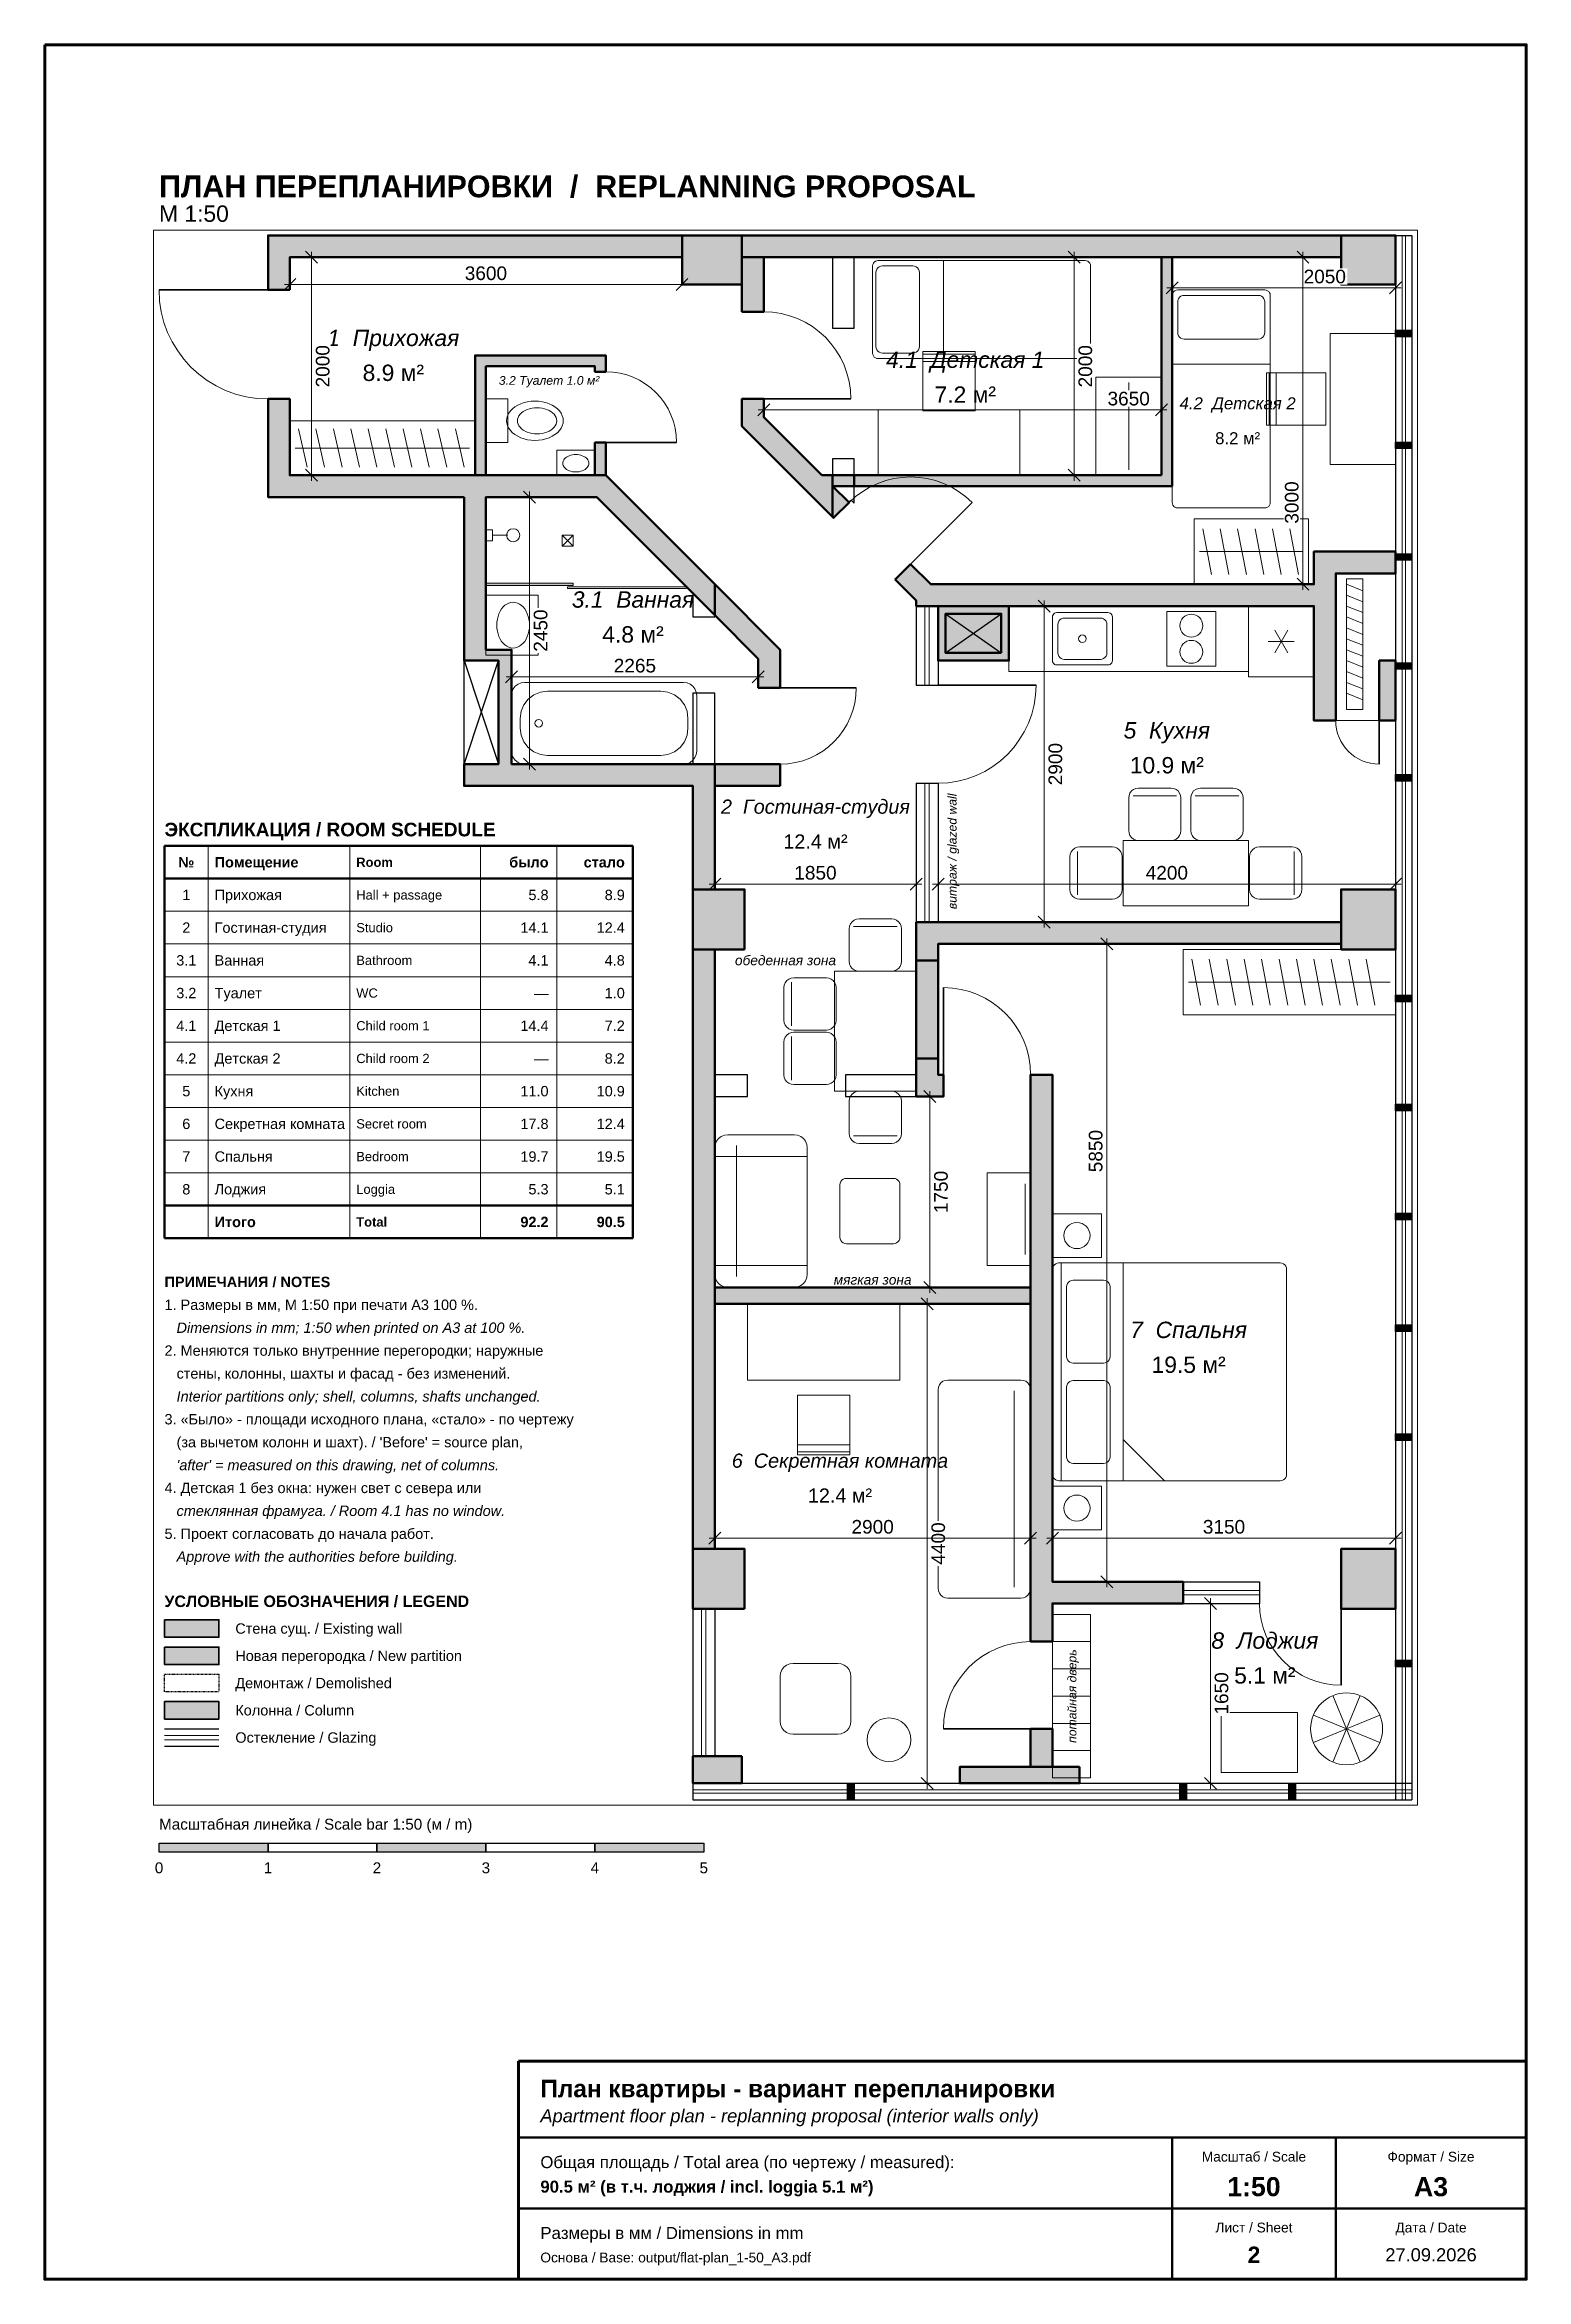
# Paper-space layout 'A3 1-50' of a CAD drawing. Header units: millimetres. Extents: x 20 to 292, y 5 to 415.
# The model-space entities are those that its viewports show. They can reach past a viewport. Long polylines and large blocks are cut down to what shows.
import ezdxf
from ezdxf.enums import TextEntityAlignment as Align

# ---------------------------------------------------------------- set-up
doc = ezdxf.new("R2010")
doc.units = ezdxf.units.MM
doc.linetypes.add('DASHED', pattern=[1.524, 1.27, -0.254])
for name, color, linetype, lineweight, true_color in [('A-COLS', 7, 'Continuous', 50, 0x000000), ('A-DIMS', 7, 'Continuous', 13, 0x000000), ('A-DOOR', 7, 'Continuous', 35, 0x000000), ('A-DOOR-SWING', 7, 'Continuous', 13, 0x404040), ('A-FIXT', 7, 'Continuous', 18, 0x262626), ('A-FURN', 7, 'Continuous', 13, 0x6b6b6b), ('A-GLAZ', 7, 'Continuous', 18, 0x1a6bc7), ('A-GLAZ-FRAME', 7, 'Continuous', 25, 0x000000), ('A-SHAFT', 7, 'Continuous', 25, 0x000000), ('A-SHEET', 7, 'Continuous', 25, 0x000000), ('A-TEXT', 7, 'Continuous', 18, 0x000000), ('A-WALL', 7, 'Continuous', 50, 0x000000), ('A-WALL-DEMO', 7, 'Continuous', 25, 0x595959), ('A-WALL-FILL', 7, 'Continuous', 13, 0x999999), ('A-WALL-NEW', 7, 'Continuous', 50, 0x000000), ('A-WALL-NEW-FILL', 7, 'Continuous', 13, 0xed8c40)]:
    doc.layers.add(name, color=color, linetype=linetype, lineweight=lineweight, true_color=true_color)
doc.layers.add('A-VPORT', color=7, linetype='Continuous', plot=False)
doc.styles.add('PLAN-BOLD', font='arialbd.ttf')
doc.styles.add('PLAN-ITALIC', font='ariali.ttf')
doc.styles.add('PLAN-REGULAR', font='arial.ttf')
doc.dimstyles.new('PLAN-1-50', dxfattribs={"dimscale": 50, "dimtxt": 2.5, "dimasz": 2.5, "dimexe": 1, "dimexo": 0, "dimgap": 0.8, "dimtad": 1, "dimdec": 0, "dimtxsty": 'PLAN-REGULAR', "dimtsz": 1.1, "dimcen": 2.5, "dimdle": 1, "dimazin": 3, "dimtfac": 1, "dimtmove": 0, "dimatfit": 3, "dimtfill": 1, "dimlwd": 13, "dimlwe": 13})

psp = doc.layouts.new('A3 1-50')

# ---------------------------------------------------------------- texts
at = {"layer": 'A-TEXT'}
for s, height, style, p in [('ПЛАН ПЕРЕПЛАНИРОВКИ  /  REPLANNING PROPOSAL', 4, 'PLAN-BOLD', (41, 389)), ('М 1:50', 3, 'PLAN-REGULAR', (41, 384)), ('ЭКСПЛИКАЦИЯ / ROOM SCHEDULE', 2.5, 'PLAN-BOLD', (42, 271)), ('Помещение', 1.9, 'PLAN-BOLD', (51.2, 265)), ('Room', 1.7, 'PLAN-BOLD', (77.2, 265)), ('Прихожая', 1.9, 'PLAN-REGULAR', (51.2, 259)), ('Hall + passage', 1.7, 'PLAN-REGULAR', (77.2, 259)), ('Гостиная-студия', 1.9, 'PLAN-REGULAR', (51.2, 253)), ('Studio', 1.7, 'PLAN-REGULAR', (77.2, 253)), ('Ванная', 1.9, 'PLAN-REGULAR', (51.2, 247)), ('Bathroom', 1.7, 'PLAN-REGULAR', (77.2, 247)), ('Туалет', 1.9, 'PLAN-REGULAR', (51.2, 241)), ('WC', 1.7, 'PLAN-REGULAR', (77.2, 241)), ('Детская 1', 1.9, 'PLAN-REGULAR', (51.2, 235)), ('Child room 1', 1.7, 'PLAN-REGULAR', (77.2, 235)), ('Детская 2', 1.9, 'PLAN-REGULAR', (51.2, 229)), ('Child room 2', 1.7, 'PLAN-REGULAR', (77.2, 229)), ('Кухня', 1.9, 'PLAN-REGULAR', (51.2, 223)), ('Kitchen', 1.7, 'PLAN-REGULAR', (77.2, 223)), ('Секретная комната', 1.9, 'PLAN-REGULAR', (51.2, 217)), ('Secret room', 1.7, 'PLAN-REGULAR', (77.2, 217)), ('Спальня', 1.9, 'PLAN-REGULAR', (51.2, 211)), ('Bedroom', 1.7, 'PLAN-REGULAR', (77.2, 211)), ('Лоджия', 1.9, 'PLAN-REGULAR', (51.2, 205)), ('Loggia', 1.7, 'PLAN-REGULAR', (77.2, 205)), ('Итого', 1.9, 'PLAN-BOLD', (51.2, 199)), ('Total', 1.7, 'PLAN-BOLD', (77.2, 199)), ('ПРИМЕЧАНИЯ / NOTES', 1.9, 'PLAN-BOLD', (42, 188)), ('1. Размеры в мм, М 1:50 при печати A3 100 %.', 1.9, 'PLAN-REGULAR', (42, 183.8)), ('   Dimensions in mm; 1:50 when printed on A3 at 100 %.', 1.9, 'PLAN-ITALIC', (42, 179.6)), ('2. Меняются только внутренние перегородки; наружные', 1.9, 'PLAN-REGULAR', (42, 175.4)), ('   стены, колонны, шахты и фасад - без изменений.', 1.9, 'PLAN-REGULAR', (42, 171.2)), ('   Interior partitions only; shell, columns, shafts unchanged.', 1.9, 'PLAN-ITALIC', (42, 167)), ('3. «Было» - площади исходного плана, «стало» - по чертежу', 1.9, 'PLAN-REGULAR', (42, 162.8)), ("   (за вычетом колонн и шахт). / 'Before' = source plan,", 1.9, 'PLAN-REGULAR', (42, 158.6)), ("   'after' = measured on this drawing, net of columns.", 1.9, 'PLAN-ITALIC', (42, 154.4)), ('4. Детская 1 без окна: нужен свет с севера или', 1.9, 'PLAN-REGULAR', (42, 150.2)), ('   стеклянная фрамуга. / Room 4.1 has no window.', 1.9, 'PLAN-ITALIC', (42, 146)), ('5. Проект согласовать до начала работ.', 1.9, 'PLAN-REGULAR', (42, 141.8)), ('   Approve with the authorities before building.', 1.9, 'PLAN-ITALIC', (42, 137.6)), ('УСЛОВНЫЕ ОБОЗНАЧЕНИЯ / LEGEND', 2.1, 'PLAN-BOLD', (42, 129.4)), ('Стена сущ. / Existing wall', 1.9, 'PLAN-REGULAR', (55, 124.4)), ('Новая перегородка / New partition', 1.9, 'PLAN-REGULAR', (55, 119.4)), ('Демонтаж / Demolished', 1.9, 'PLAN-REGULAR', (55, 114.4)), ('Колонна / Column', 1.9, 'PLAN-REGULAR', (55, 109.4)), ('Остекление / Glazing', 1.9, 'PLAN-REGULAR', (55, 104.4)), ('Масштабная линейка / Scale bar 1:50 (м / m)', 2, 'PLAN-REGULAR', (41, 88.5)), ('План квартиры - вариант перепланировки', 3.2, 'PLAN-BOLD', (111, 40)), ('Apartment floor plan - replanning proposal (interior walls only)', 2.4, 'PLAN-ITALIC', (111, 35)), ('Общая площадь / Total area (по чертежу / measured):', 2.2, 'PLAN-REGULAR', (111, 26.5)), ('90.5 м² (в т.ч. лоджия / incl. loggia 5.1 м²)', 2.2, 'PLAN-BOLD', (111, 22)), ('Размеры в мм / Dimensions in mm', 2.2, 'PLAN-REGULAR', (111, 13.5)), ('Основа / Base: output/flat-plan_1-50_A3.pdf', 1.8, 'PLAN-REGULAR', (111, 9))]:
    psp.add_text(s, height=height, dxfattribs=dict(at, style=style)).set_placement(p, align=Align.MIDDLE_LEFT)
for s, height, style, p in [('№', 1.9, 'PLAN-BOLD', (46, 265)), ('1', 1.9, 'PLAN-REGULAR', (46, 259)), ('2', 1.9, 'PLAN-REGULAR', (46, 253)), ('3.1', 1.9, 'PLAN-REGULAR', (46, 247)), ('3.2', 1.9, 'PLAN-REGULAR', (46, 241)), ('4.1', 1.9, 'PLAN-REGULAR', (46, 235)), ('4.2', 1.9, 'PLAN-REGULAR', (46, 229)), ('5', 1.9, 'PLAN-REGULAR', (46, 223)), ('6', 1.9, 'PLAN-REGULAR', (46, 217)), ('7', 1.9, 'PLAN-REGULAR', (46, 211)), ('8', 1.9, 'PLAN-REGULAR', (46, 205)), ('0', 2, 'PLAN-REGULAR', (41, 80.5)), ('1', 2, 'PLAN-REGULAR', (61, 80.5)), ('2', 2, 'PLAN-REGULAR', (81, 80.5)), ('3', 2, 'PLAN-REGULAR', (101, 80.5)), ('4', 2, 'PLAN-REGULAR', (121, 80.5)), ('5', 2, 'PLAN-REGULAR', (141, 80.5)), ('Масштаб / Scale', 1.8, 'PLAN-REGULAR', (242, 27.5)), ('Формат / Size', 1.8, 'PLAN-REGULAR', (274.5, 27.5)), ('1:50', 3.5, 'PLAN-BOLD', (242, 22)), ('A3', 3.5, 'PLAN-BOLD', (274.5, 22)), ('Лист / Sheet', 1.8, 'PLAN-REGULAR', (242, 14.5)), ('Дата / Date', 1.8, 'PLAN-REGULAR', (274.5, 14.5)), ('2', 3, 'PLAN-BOLD', (242, 9.5)), ('27.09.2026', 2.4, 'PLAN-REGULAR', (274.5, 9.5))]:
    psp.add_text(s, height=height, dxfattribs=dict(at, style=style)).set_placement(p, align=Align.MIDDLE_CENTER)
for s, style, p in [('было', 'PLAN-BOLD', (112.5, 265)), ('стало', 'PLAN-BOLD', (126.5, 265)), ('5.8', 'PLAN-REGULAR', (112.5, 259)), ('8.9', 'PLAN-REGULAR', (126.5, 259)), ('14.1', 'PLAN-REGULAR', (112.5, 253)), ('12.4', 'PLAN-REGULAR', (126.5, 253)), ('4.1', 'PLAN-REGULAR', (112.5, 247)), ('4.8', 'PLAN-REGULAR', (126.5, 247)), ('1.0', 'PLAN-REGULAR', (126.5, 241)), ('—', 'PLAN-REGULAR', (112.5, 241)), ('14.4', 'PLAN-REGULAR', (112.5, 235)), ('7.2', 'PLAN-REGULAR', (126.5, 235)), ('8.2', 'PLAN-REGULAR', (126.5, 229)), ('—', 'PLAN-REGULAR', (112.5, 229)), ('11.0', 'PLAN-REGULAR', (112.5, 223)), ('10.9', 'PLAN-REGULAR', (126.5, 223)), ('17.8', 'PLAN-REGULAR', (112.5, 217)), ('12.4', 'PLAN-REGULAR', (126.5, 217)), ('19.7', 'PLAN-REGULAR', (112.5, 211)), ('19.5', 'PLAN-REGULAR', (126.5, 211)), ('5.3', 'PLAN-REGULAR', (112.5, 205)), ('5.1', 'PLAN-REGULAR', (126.5, 205)), ('92.2', 'PLAN-BOLD', (112.5, 199)), ('90.5', 'PLAN-BOLD', (126.5, 199))]:
    psp.add_text(s, height=1.9, dxfattribs=dict(at, style=style)).set_placement(p, align=Align.MIDDLE_RIGHT)

msp = doc.modelspace()

# ---------------------------------------------------------------- texts
at = {"layer": 'A-TEXT'}
for s, height, style, p in [('1  Прихожая', 150, 'PLAN-ITALIC', (2150, 13410)), ('8.9 м²', 150, 'PLAN-REGULAR', (2150, 13090)), ('4.1  Детская 1', 150, 'PLAN-ITALIC', (7400, 13210)), ('3.2 Туалет 1.0 м²', 80, 'PLAN-ITALIC', (3580, 13020)), ('7.2 м²', 150, 'PLAN-REGULAR', (7400, 12890)), ('4.2  Детская 2', 110, 'PLAN-ITALIC', (9900, 12810)), ('8.2 м²', 110, 'PLAN-REGULAR', (9900, 12490)), ('3.1  Ванная', 150, 'PLAN-ITALIC', (4350, 11010)), ('4.8 м²', 150, 'PLAN-REGULAR', (4350, 10690)), ('5  Кухня', 150, 'PLAN-ITALIC', (9250, 9810)), ('10.9 м²', 150, 'PLAN-REGULAR', (9250, 9490)), ('2  Гостиная-студия', 130, 'PLAN-ITALIC', (6025, 9110)), ('12.4 м²', 130, 'PLAN-REGULAR', (6025, 8790)), ('обеденная зона', 90, 'PLAN-ITALIC', (5750, 7700)), ('мягкая зона', 90, 'PLAN-ITALIC', (6550, 4770)), ('7  Спальня', 150, 'PLAN-ITALIC', (9450, 4310)), ('19.5 м²', 150, 'PLAN-REGULAR', (9450, 3990)), ('6  Секретная комната', 130, 'PLAN-ITALIC', (6250, 3110)), ('12.4 м²', 130, 'PLAN-REGULAR', (6250, 2790)), ('8  Лоджия', 150, 'PLAN-ITALIC', (10150, 1460)), ('5.1 м²', 150, 'PLAN-REGULAR', (10150, 1140))]:
    msp.add_text(s, height=height, dxfattribs=dict(at, style=style)).set_placement(p, align=Align.MIDDLE_CENTER)
at = {"layer": 'A-TEXT', "style": 'PLAN-ITALIC'}
for s, p in [('витраж / glazed wall', (7280, 8700)), ('потайная дверь', (8380, 950))]:
    msp.add_text(s, height=80, rotation=90, dxfattribs=at).set_placement(p, align=Align.MIDDLE_CENTER)

# ---------------------------------------------------------------- hatches: boundary and pattern name
at = {"layer": 'A-COLS', "true_color": 0x000000}
h = msp.add_hatch(color=7, dxfattribs=at)
h.dxf.hatch_style = 1
h.paths.add_polyline_path([(5350, 13900), (5350, 14350), (4800, 14350), (4800, 13900)])
h = msp.add_hatch(color=7, dxfattribs=at)
h.dxf.hatch_style = 1
h.paths.add_polyline_path([(11350, 13900), (11350, 14350), (10850, 14350), (10850, 13900)])
h = msp.add_hatch(color=7, dxfattribs=at)
h.dxf.hatch_style = 1
h.paths.add_polyline_path([(11350, 9900), (11350, 10450), (11200, 10450), (11200, 9900)])
h = msp.add_hatch(color=7, dxfattribs=at)
h.dxf.hatch_style = 1
h.paths.add_polyline_path([(5375, 7800), (5375, 8350), (4900, 8350), (4900, 7800)])
h = msp.add_hatch(color=7, dxfattribs=at)
h.dxf.hatch_style = 1
h.paths.add_polyline_path([(11350, 7800), (11350, 8350), (10850, 8350), (10850, 7800)])
h = msp.add_hatch(color=7, dxfattribs=at)
h.dxf.hatch_style = 1
h.paths.add_polyline_path([(5375, 1750), (5375, 2300), (4900, 2300), (4900, 1750)])
h = msp.add_hatch(color=7, dxfattribs=at)
h.dxf.hatch_style = 1
h.paths.add_polyline_path([(11350, 1750), (11350, 2300), (10850, 2300), (10850, 1750)])
h = msp.add_hatch(color=7, dxfattribs=at)
h.dxf.hatch_style = 1
h.paths.add_polyline_path([(5350, 400), (4900, 400), (4900, 150), (5350, 150)])
h = msp.add_hatch(color=7, dxfattribs=at)
h.dxf.hatch_style = 1
h.paths.add_polyline_path([(8450, 300), (7350, 300), (7350, 150), (8450, 150)])
at = {"layer": 'A-GLAZ', "true_color": 0xbfdef7}
h = msp.add_hatch(color=7, dxfattribs=at)
h.dxf.hatch_style = 1
h.paths.add_polyline_path([(3000, 11160), (3800, 11160), (3800, 11140), (3000, 11140)])
at = {"layer": 'A-GLAZ-FRAME', "true_color": 0x000000}
h = msp.add_hatch(color=7, dxfattribs=at)
h.dxf.hatch_style = 1
h.paths.add_polyline_path([(11350, 13480), (11500, 13480), (11500, 13420), (11350, 13420)])
h = msp.add_hatch(color=7, dxfattribs=at)
h.dxf.hatch_style = 1
h.paths.add_polyline_path([(11350, 12455), (11500, 12455), (11500, 12395), (11350, 12395)])
h = msp.add_hatch(color=7, dxfattribs=at)
h.dxf.hatch_style = 1
h.paths.add_polyline_path([(11350, 11430), (11500, 11430), (11500, 11370), (11350, 11370)])
h = msp.add_hatch(color=7, dxfattribs=at)
h.dxf.hatch_style = 1
h.paths.add_polyline_path([(11350, 10430), (11500, 10430), (11500, 10370), (11350, 10370)])
h = msp.add_hatch(color=7, dxfattribs=at)
h.dxf.hatch_style = 1
h.paths.add_polyline_path([(11350, 9405), (11500, 9405), (11500, 9345), (11350, 9345)])
h = msp.add_hatch(color=7, dxfattribs=at)
h.dxf.hatch_style = 1
h.paths.add_polyline_path([(11350, 7380), (11500, 7380), (11500, 7320), (11350, 7320)])
h = msp.add_hatch(color=7, dxfattribs=at)
h.dxf.hatch_style = 1
h.paths.add_polyline_path([(11350, 6380), (11500, 6380), (11500, 6320), (11350, 6320)])
h = msp.add_hatch(color=7, dxfattribs=at)
h.dxf.hatch_style = 1
h.paths.add_polyline_path([(11350, 5380), (11500, 5380), (11500, 5320), (11350, 5320)])
h = msp.add_hatch(color=7, dxfattribs=at)
h.dxf.hatch_style = 1
h.paths.add_polyline_path([(11350, 4355), (11500, 4355), (11500, 4295), (11350, 4295)])
h = msp.add_hatch(color=7, dxfattribs=at)
h.dxf.hatch_style = 1
h.paths.add_polyline_path([(11350, 3355), (11500, 3355), (11500, 3295), (11350, 3295)])
h = msp.add_hatch(color=7, dxfattribs=at)
h.dxf.hatch_style = 1
h.paths.add_polyline_path([(11350, 1280), (11500, 1280), (11500, 1220), (11350, 1220)])
h = msp.add_hatch(color=7, dxfattribs=at)
h.dxf.hatch_style = 1
h.paths.add_polyline_path([(6320, 150), (6380, 150), (6380, 0), (6320, 0)])
h = msp.add_hatch(color=7, dxfattribs=at)
h.dxf.hatch_style = 1
h.paths.add_polyline_path([(9370, 150), (9430, 150), (9430, 0), (9370, 0)])
h = msp.add_hatch(color=7, dxfattribs=at)
h.dxf.hatch_style = 1
h.paths.add_polyline_path([(10370, 150), (10430, 150), (10430, 0), (10370, 0)])
at = {"layer": 'A-WALL-FILL', "true_color": 0x999999}
h = msp.add_hatch(color=7, dxfattribs=at)
h.dxf.hatch_style = 1
h.paths.add_polyline_path([(1200, 13850), (1200, 14150), (4800, 14150), (4800, 14350), (1000, 14350), (1000, 13850)])
h = msp.add_hatch(color=7, dxfattribs=at)
h.dxf.hatch_style = 1
h.paths.add_polyline_path([(10850, 14150), (10850, 14350), (5350, 14350), (5350, 14150)])
h = msp.add_hatch(color=7, dxfattribs=at)
h.dxf.hatch_style = 1
h.paths.add_polyline_path([(2800, 11950), (2800, 10450), (3115, 10450), (3115, 9500), (2800, 9500), (2800, 9300), (4900, 9300), (4900, 8350), (5100, 8350), (5100, 9500), (3235, 9500), (3235, 10550), (3000, 10550), (3000, 11950), (4017.2, 11950), (5100, 10867.2), (5100, 11150), (4100, 12150), (1200, 12150), (1200, 12850), (1000, 12850), (1000, 11950)])
h = msp.add_hatch(color=7, dxfattribs=at)
h.dxf.hatch_style = 1
h.paths.add_polyline_path([(6180, 12150), (6180, 12052.8), (6180, 12050), (6180, 11770), (6191.6, 11758.4), (6333, 11899.8), (6182.8, 12050), (6380, 12050), (6380, 12150)])
h = msp.add_hatch(color=7, dxfattribs=at)
h.dxf.hatch_style = 1
h.paths.add_polyline_path([(10800, 9900), (10800, 11250), (11350, 11250), (11350, 11450), (10600, 11450), (10600, 11150), (7082.8, 11150), (6898.7, 11334.2), (6757.3, 11192.7), (6950, 11000), (6950, 10950), (10600, 10950), (10600, 9900)])
h = msp.add_hatch(color=7, dxfattribs=at)
h.dxf.hatch_style = 1
h.paths.add_polyline_path([(7150, 10950), (7150, 10450), (7800, 10450), (7800, 10950)])
h.paths.add_polyline_path([(7730, 10520), (7220, 10520), (7220, 10880), (7730, 10880)], flags=0)
h = msp.add_hatch(color=7, dxfattribs=at)
h.dxf.hatch_style = 1
h.paths.add_polyline_path([(10850, 7850), (10850, 8050), (6950, 8050), (6950, 7700), (7150, 7700), (7150, 7850)])
h = msp.add_hatch(color=7, dxfattribs=at)
h.dxf.hatch_style = 1
h.paths.add_polyline_path([(5100, 2300), (5100, 7800), (4900, 7800), (4900, 2300)])
h = msp.add_hatch(color=7, dxfattribs=at)
h.dxf.hatch_style = 1
h.paths.add_polyline_path([(6950, 6450), (7200, 6450), (7200, 6650), (7150, 6650), (7150, 6800), (6950, 6800)])
h = msp.add_hatch(color=7, dxfattribs=at)
h.dxf.hatch_style = 1
h.paths.add_polyline_path([(8000, 1450), (8200, 1450), (8200, 1800), (9400, 1800), (9400, 2000), (8200, 2000), (8200, 6650), (8000, 6650)])
h = msp.add_hatch(color=7, dxfattribs=at)
h.dxf.hatch_style = 1
h.paths.add_polyline_path([(8000, 650), (8000, 300), (8200, 300), (8200, 650)])
at = {"layer": 'A-WALL-NEW-FILL', "true_color": 0xed8c40}
h = msp.add_hatch(color=7, dxfattribs=at)
h.dxf.hatch_style = 1
h.paths.add_polyline_path([(5350, 13650), (5550, 13650), (5550, 14150), (5350, 14150)])
h = msp.add_hatch(color=7, dxfattribs=at)
h.dxf.hatch_style = 1
h.paths.add_polyline_path([(9200, 12150), (6380, 12150), (6380, 12050), (9300, 12050), (9300, 14150), (9200, 14150)])
h = msp.add_hatch(color=7, dxfattribs=at)
h.dxf.hatch_style = 1
h.paths.add_polyline_path([(3000, 13150), (4000, 13150), (4000, 13100), (4100, 13100), (4100, 13250), (2900, 13250), (2900, 12150), (3000, 12150)])
h = msp.add_hatch(color=7, dxfattribs=at)
h.dxf.hatch_style = 1
h.paths.add_polyline_path([(6082.8, 12150), (5550, 12682.8), (5550, 12850), (5350, 12850), (5350, 12600), (6180, 11770), (6180, 12150)])
h = msp.add_hatch(color=7, dxfattribs=at)
h.dxf.hatch_style = 1
h.paths.add_polyline_path([(4100, 12450), (4000, 12450), (4000, 12150), (4100, 12150)])
h = msp.add_hatch(color=7, dxfattribs=at)
h.dxf.hatch_style = 1
h.paths.add_polyline_path([(5500, 10467.2), (5500, 10200), (5700, 10200), (5700, 10550), (5100, 11150), (5100, 10867.2)])
h = msp.add_hatch(color=7, dxfattribs=at)
h.dxf.hatch_style = 1
h.paths.add_polyline_path([(5700, 9300), (5700, 9500), (5100, 9500), (5100, 9300)])
h = msp.add_hatch(color=7, dxfattribs=at)
h.dxf.hatch_style = 1
h.paths.add_polyline_path([(6950, 6800), (7150, 6800), (7150, 7700), (6950, 7700)])
h = msp.add_hatch(color=7, dxfattribs=at)
h.dxf.hatch_style = 1
h.paths.add_polyline_path([(8000, 4550), (8000, 4700), (5100, 4700), (5100, 4550)])

# ---------------------------------------------------------------- linework, layer by layer
at = {"layer": 'A-COLS'}
for points in [[(5350, 13900), (5350, 14350), (4800, 14350), (4800, 13900)], [(11350, 13900), (11350, 14350), (10850, 14350), (10850, 13900)], [(11350, 9900), (11350, 10450), (11200, 10450), (11200, 9900)], [(5375, 7800), (5375, 8350), (4900, 8350), (4900, 7800)], [(11350, 7800), (11350, 8350), (10850, 8350), (10850, 7800)], [(5375, 1750), (5375, 2300), (4900, 2300), (4900, 1750)], [(11350, 1750), (11350, 2300), (10850, 2300), (10850, 1750)], [(5350, 400), (4900, 400), (4900, 150), (5350, 150)], [(8450, 300), (7350, 300), (7350, 150), (8450, 150)]]:
    msp.add_lwpolyline(points, close=True, dxfattribs=at)
at = {"layer": 'A-DOOR'}
for p, q in [((1000, 13850), (0, 13850)), ((5550, 12850), (6350, 12850)), ((4100, 12450), (4750, 12450)), ((6898.7, 11334.2), (7464.4, 11899.8)), ((5700, 10200), (6400, 10200)), ((11200, 9900), (11200, 9500)), ((7200, 6650), (7200, 7450)), ((8000, 650), (7200, 650))]:
    msp.add_line(p, q, dxfattribs=at)
at = {"layer": 'A-DOOR', "true_color": 0x1a6bc7}
for p, q in [((7150, 10225), (8050, 10225)), ((10850, 1800), (10850, 1050))]:
    msp.add_line(p, q, dxfattribs=at)
at = {"layer": 'A-DOOR-SWING'}
for centre, radius, start, end in [((1000, 13850), 1000, -180, -90), ((5550, 12850), 800, 0, 90), ((4100, 12450), 650, 0, 90), ((6898.7, 11334.2), 800, 45, 135), ((5700, 10200), 700, -90, 0), ((7150, 10225), 900, -90, 0), ((11200, 9900), 400, -180, -90), ((7200, 6650), 800, 0, 90), ((10850, 1800), 750, -180, -90), ((8000, 650), 800, -270, -180)]:
    msp.add_arc(centre, radius, start, end, dxfattribs=at)
at = {"layer": 'A-FIXT'}
for p, q in [((3060, 11600), (3200, 11600)), ((3700, 11600), (3800, 11500)), ((3700, 11500), (3800, 11600)), ((10900, 11150), (11050, 11090)), ((10900, 11050), (11050, 10990)), ((10900, 10950), (11050, 10890)), ((10240, 10728.9), (10360, 10521.1)), ((10360, 10728.9), (10240, 10521.1)), ((10900, 10850), (11050, 10790)), ((10900, 10750), (11050, 10690)), ((10180, 10625), (10420, 10625)), ((10900, 10650), (11050, 10590)), ((10900, 10550), (11050, 10490)), ((10900, 10450), (11050, 10390)), ((10900, 10350), (11050, 10290)), ((10900, 10250), (11050, 10190)), ((10900, 10150), (11050, 10090)), ((10800, 9900), (11200, 9900)), ((7950, 5650), (7950, 5000))]:
    msp.add_line(p, q, dxfattribs=at)
for points in [[(3000, 12850), (3200, 12850), (3200, 12450), (3000, 12450)], [(3710, 12650), (3707.8, 12626.5), (3701.1, 12603.4), (3690.2, 12581.1), (3675.2, 12560), (3656.3, 12540.4), (3633.8, 12522.7), (3608.3, 12507.2), (3580, 12494.1), (3549.5, 12483.7), (3517.3, 12476.1), (3483.9, 12471.5), (3450, 12470), (3416.1, 12471.5), (3382.7, 12476.1), (3350.5, 12483.7), (3320, 12494.1), (3291.7, 12507.2), (3266.2, 12522.7), (3243.7, 12540.4), (3224.8, 12560), (3209.8, 12581.1), (3198.9, 12603.4), (3192.2, 12626.5), (3190, 12650), (3192.2, 12673.5), (3198.9, 12696.6), (3209.8, 12718.9), (3224.8, 12740), (3243.7, 12759.6), (3266.2, 12777.3), (3291.7, 12792.8), (3320, 12805.9), (3350.5, 12816.3), (3382.7, 12823.9), (3416.1, 12828.5), (3450, 12830), (3483.9, 12828.5), (3517.3, 12823.9), (3549.5, 12816.3), (3580, 12805.9), (3608.3, 12792.8), (3633.8, 12777.3), (3656.3, 12759.6), (3675.2, 12740), (3690.2, 12718.9), (3701.1, 12696.6), (3707.8, 12673.5)], [(3650, 12650), (3648.5, 12634.3), (3643.9, 12618.9), (3636.3, 12604.1), (3625.9, 12590), (3612.8, 12576.9), (3597.3, 12565.1), (3579.6, 12554.8), (3560, 12546.1), (3538.9, 12539.1), (3516.6, 12534.1), (3493.5, 12531), (3470, 12530), (3446.5, 12531), (3423.4, 12534.1), (3401.1, 12539.1), (3380, 12546.1), (3360.4, 12554.8), (3342.7, 12565.1), (3327.2, 12576.9), (3314.1, 12590), (3303.7, 12604.1), (3296.1, 12618.9), (3291.5, 12634.3), (3290, 12650), (3291.5, 12665.7), (3296.1, 12681.1), (3303.7, 12695.9), (3314.1, 12710), (3327.2, 12723.1), (3342.7, 12734.9), (3360.4, 12745.2), (3380, 12753.9), (3401.1, 12760.9), (3423.4, 12765.9), (3446.5, 12769), (3470, 12770), (3493.5, 12769), (3516.6, 12765.9), (3538.9, 12760.9), (3560, 12753.9), (3579.6, 12745.2), (3597.3, 12734.9), (3612.8, 12723.1), (3625.9, 12710), (3636.3, 12695.9), (3643.9, 12681.1), (3648.5, 12665.7)], [(3650, 12380), (4000, 12380), (4000, 12150), (3650, 12150)], [(3945, 12260), (3944, 12249.6), (3940.9, 12239.3), (3935.9, 12229.4), (3928.9, 12220), (3920.2, 12211.3), (3909.9, 12203.4), (3898.1, 12196.5), (3885, 12190.7), (3870.9, 12186.1), (3856.1, 12182.7), (3840.7, 12180.7), (3825, 12180), (3809.3, 12180.7), (3793.9, 12182.7), (3779.1, 12186.1), (3765, 12190.7), (3751.9, 12196.5), (3740.1, 12203.4), (3729.8, 12211.3), (3721.1, 12220), (3714.1, 12229.4), (3709.1, 12239.3), (3706, 12249.6), (3705, 12260), (3706, 12270.4), (3709.1, 12280.7), (3714.1, 12290.6), (3721.1, 12300), (3729.8, 12308.7), (3740.1, 12316.6), (3751.9, 12323.5), (3765, 12329.3), (3779.1, 12333.9), (3793.9, 12337.3), (3809.3, 12339.3), (3825, 12340), (3840.7, 12339.3), (3856.1, 12337.3), (3870.9, 12333.9), (3885, 12329.3), (3898.1, 12323.5), (3909.9, 12316.6), (3920.2, 12308.7), (3928.9, 12300), (3935.9, 12290.6), (3940.9, 12280.7), (3944, 12270.4)], [(3000, 11650), (3060, 11650), (3060, 11550), (3000, 11550)], [(3700, 11600), (3800, 11600), (3800, 11500), (3700, 11500)], [(10900, 11200), (11050, 11200), (11050, 10000), (10900, 10000)], [(3000, 11050), (3480, 11050), (3480, 10500), (3000, 10500)], [(3400, 10775), (3398.7, 10747.6), (3394.9, 10720.6), (3388.6, 10694.6), (3379.9, 10670), (3369, 10647.2), (3356.1, 10626.5), (3341.3, 10608.4), (3325, 10593.1), (3307.4, 10581), (3288.8, 10572.2), (3269.6, 10566.8), (3250, 10565), (3230.4, 10566.8), (3211.2, 10572.2), (3192.6, 10581), (3175, 10593.1), (3158.7, 10608.4), (3143.9, 10626.5), (3131, 10647.2), (3120.1, 10670), (3111.4, 10694.6), (3105.1, 10720.6), (3101.3, 10747.6), (3100, 10775), (3101.3, 10802.4), (3105.1, 10829.4), (3111.4, 10855.4), (3120.1, 10880), (3131, 10902.8), (3143.9, 10923.5), (3158.7, 10941.6), (3175, 10956.9), (3192.6, 10969), (3211.2, 10977.8), (3230.4, 10983.2), (3250, 10985), (3269.6, 10983.2), (3288.8, 10977.8), (3307.4, 10969), (3325, 10956.9), (3341.3, 10941.6), (3356.1, 10923.5), (3369, 10902.8), (3379.9, 10880), (3388.6, 10855.4), (3394.9, 10829.4), (3398.7, 10802.4)], [(7800, 10950), (10000, 10950), (10000, 10350), (7800, 10350)], [(8710, 10890), (8720.4, 10888.6), (8730, 10884.6), (8738.3, 10878.3), (8744.6, 10870), (8748.6, 10860.4), (8750, 10850), (8750, 10450), (8748.6, 10439.6), (8744.6, 10430), (8738.3, 10421.7), (8730, 10415.4), (8720.4, 10411.4), (8710, 10410), (8240, 10410), (8229.6, 10411.4), (8220, 10415.4), (8211.7, 10421.7), (8205.4, 10430), (8201.4, 10439.6), (8200, 10450), (8200, 10850), (8201.4, 10860.4), (8205.4, 10870), (8211.7, 10878.3), (8220, 10884.6), (8229.6, 10888.6), (8240, 10890)], [(9250, 10900), (9700, 10900), (9700, 10400), (9250, 10400)], [(10000, 10950), (10600, 10950), (10600, 10300), (10000, 10300)], [(8640, 10840), (8655.5, 10838), (8670, 10832), (8682.4, 10822.4), (8692, 10810), (8698, 10795.5), (8700, 10780), (8700, 10520), (8698, 10504.5), (8692, 10490), (8682.4, 10477.6), (8670, 10468), (8655.5, 10462), (8640, 10460), (8310, 10460), (8294.5, 10462), (8280, 10468), (8267.6, 10477.6), (8258, 10490), (8252, 10504.5), (8250, 10520), (8250, 10780), (8252, 10795.5), (8258, 10810), (8267.6, 10822.4), (8280, 10832), (8294.5, 10838), (8310, 10840)], [(4815, 10250), (4846.1, 10245.9), (4875, 10233.9), (4899.9, 10214.9), (4918.9, 10190), (4930.9, 10161.1), (4935, 10130), (4935, 9620), (4930.9, 9588.9), (4918.9, 9560), (4899.9, 9535.1), (4875, 9516.1), (4846.1, 9504.1), (4815, 9500), (3355, 9500), (3323.9, 9504.1), (3295, 9516.1), (3270.1, 9535.1), (3251.1, 9560), (3239.1, 9588.9), (3235, 9620), (3235, 10130), (3239.1, 10161.1), (3251.1, 10190), (3270.1, 10214.9), (3295, 10233.9), (3323.9, 10245.9), (3355, 10250)], [(4605, 10170), (4669.7, 10161.5), (4730, 10136.5), (4781.8, 10096.8), (4821.5, 10045), (4846.5, 9984.7), (4855, 9920), (4855, 9830), (4846.5, 9765.3), (4821.5, 9705), (4781.8, 9653.2), (4730, 9613.5), (4669.7, 9588.5), (4605, 9580), (3565, 9580), (3500.3, 9588.5), (3440, 9613.5), (3388.2, 9653.2), (3348.5, 9705), (3323.5, 9765.3), (3315, 9830), (3315, 9920), (3323.5, 9984.7), (3348.5, 10045), (3388.2, 10096.8), (3440, 10136.5), (3500.3, 10161.5), (3565, 10170)]]:
    msp.add_lwpolyline(points, close=True, dxfattribs=at)
for centre, radius in [((3250, 11600), 60), ((9475, 10770), 105), ((8475, 10650), 35), ((9475, 10530), 105), ((3485, 9875), 35)]:
    msp.add_circle(centre, radius, dxfattribs=at)
at = {"layer": 'A-FURN'}
for p, q in [((7200, 14120), (7200, 13220)), ((9300, 13170), (10200, 13170)), ((8900, 13000), (8900, 12200)), ((1280, 12575), (1360, 12225)), ((1440, 12575), (1520, 12225)), ((1600, 12575), (1680, 12225)), ((1760, 12575), (1840, 12225)), ((1920, 12575), (2000, 12225)), ((2080, 12575), (2160, 12225)), ((2240, 12575), (2320, 12225)), ((2400, 12575), (2480, 12225)), ((2560, 12575), (2640, 12225)), ((2720, 12575), (2800, 12225)), ((1250, 12400), (2850, 12400)), ((9580, 11660), (9660, 11240)), ((9740, 11660), (9820, 11240)), ((9900, 11660), (9980, 11240)), ((10060, 11660), (10140, 11240)), ((10220, 11660), (10300, 11240)), ((10380, 11660), (10460, 11240)), ((9550, 11450), (10500, 11450)), ((8940, 9210), (9340, 9210)), ((9510, 9210), (9910, 9210)), ((8430, 8700), (8430, 8300)), ((10420, 8700), (10420, 8300)), ((6375, 8010), (6775, 8010)), ((9480, 7710), (9560, 7290)), ((9640, 7710), (9720, 7290)), ((9800, 7710), (9880, 7290)), ((9960, 7710), (10040, 7290)), ((10120, 7710), (10200, 7290)), ((10280, 7710), (10360, 7290)), ((10440, 7710), (10520, 7290)), ((10600, 7710), (10680, 7290)), ((10760, 7710), (10840, 7290)), ((10920, 7710), (11000, 7290)), ((11080, 7710), (11160, 7290)), ((5805, 7500), (5805, 7100)), ((9450, 7500), (11300, 7500)), ((5805, 7000), (5805, 6600)), ((5300, 6000), (5300, 4800)), ((6375, 6090), (6775, 6090)), ((5100, 5900), (5950, 5900)), ((8280, 4925), (8280, 2925)), ((8850, 4925), (8850, 2925)), ((5100, 4900), (5950, 4900)), ((7850, 3750), (7850, 1950)), ((8200, 1700), (8550, 1700)), ((8200, 1450), (8550, 1450)), ((8200, 1200), (8550, 1200)), ((8200, 950), (8550, 950)), ((10900, 650), (10773.7, 954.9)), ((10900, 650), (11026.3, 954.9)), ((8200, 700), (8550, 700)), ((10900, 650), (10595.1, 776.3)), ((10900, 650), (10595.1, 523.7)), ((10900, 650), (10773.7, 345.1)), ((10900, 650), (11204.9, 776.3)), ((10900, 650), (11204.9, 523.7)), ((10900, 650), (11026.3, 345.1)), ((8200, 450), (8550, 450))]:
    msp.add_line(p, q, dxfattribs=at)
for points in [[(8500, 14120), (8512.9, 14118.3), (8525, 14113.3), (8535.4, 14105.4), (8543.3, 14095), (8548.3, 14082.9), (8550, 14070), (8550, 13270), (8548.3, 13257.1), (8543.3, 13245), (8535.4, 13234.6), (8525, 13226.7), (8512.9, 13221.7), (8500, 13220), (6600, 13220), (6587.1, 13221.7), (6575, 13226.7), (6564.6, 13234.6), (6556.7, 13245), (6551.7, 13257.1), (6550, 13270), (6550, 14070), (6551.7, 14082.9), (6556.7, 14095), (6564.6, 14105.4), (6575, 14113.3), (6587.1, 14118.3), (6600, 14120)], [(6920, 14070), (6935.5, 14068), (6950, 14062), (6962.4, 14052.4), (6972, 14040), (6978, 14025.5), (6980, 14010), (6980, 13330), (6978, 13314.5), (6972, 13300), (6962.4, 13287.6), (6950, 13278), (6935.5, 13272), (6920, 13270), (6640, 13270), (6624.5, 13272), (6610, 13278), (6597.6, 13287.6), (6588, 13300), (6582, 13314.5), (6580, 13330), (6580, 14010), (6582, 14025.5), (6588, 14040), (6597.6, 14052.4), (6610, 14062), (6624.5, 14068), (6640, 14070)], [(10150, 13850), (10162.9, 13848.3), (10175, 13843.3), (10185.4, 13835.4), (10193.3, 13825), (10198.3, 13812.9), (10200, 13800), (10200, 11900), (10198.3, 11887.1), (10193.3, 11875), (10185.4, 11864.6), (10175, 11856.7), (10162.9, 11851.7), (10150, 11850), (9350, 11850), (9337.1, 11851.7), (9325, 11856.7), (9314.6, 11864.6), (9306.7, 11875), (9301.7, 11887.1), (9300, 11900), (9300, 13800), (9301.7, 13812.9), (9306.7, 13825), (9314.6, 13835.4), (9325, 13843.3), (9337.1, 13848.3), (9350, 13850)], [(10090, 13800), (10105.5, 13798), (10120, 13792), (10132.4, 13782.4), (10142, 13770), (10148, 13755.5), (10150, 13740), (10150, 13460), (10148, 13444.5), (10142, 13430), (10132.4, 13417.6), (10120, 13408), (10105.5, 13402), (10090, 13400), (9410, 13400), (9394.5, 13402), (9380, 13408), (9367.6, 13417.6), (9358, 13430), (9352, 13444.5), (9350, 13460), (9350, 13740), (9352, 13755.5), (9358, 13770), (9367.6, 13782.4), (9380, 13792), (9394.5, 13798), (9410, 13800)], [(10750, 13450), (11350, 13450), (11350, 12250), (10750, 12250)], [(7490, 13285), (7490, 13195), (7010, 13195), (7010, 13285)], [(7490, 13260), (7490, 12740), (7010, 12740), (7010, 13260)], [(8600, 13050), (9200, 13050), (9200, 12150), (8600, 12150)], [(10165, 13090), (10255, 13090), (10255, 12610), (10165, 12610)], [(10190, 13090), (10710, 13090), (10710, 12610), (10190, 12610)], [(6600, 12750), (7900, 12750), (7900, 12150), (6600, 12150)], [(1200, 12650), (2900, 12650), (2900, 12150), (1200, 12150)], [(9500, 11750), (10550, 11750), (10550, 11150), (9500, 11150)], [(9290, 9280), (9313.3, 9276.9), (9335, 9267.9), (9353.6, 9253.6), (9367.9, 9235), (9376.9, 9213.3), (9380, 9190), (9380, 8890), (9376.9, 8866.7), (9367.9, 8845), (9353.6, 8826.4), (9335, 8812.1), (9313.3, 8803.1), (9290, 8800), (8990, 8800), (8966.7, 8803.1), (8945, 8812.1), (8926.4, 8826.4), (8912.1, 8845), (8903.1, 8866.7), (8900, 8890), (8900, 9190), (8903.1, 9213.3), (8912.1, 9235), (8926.4, 9253.6), (8945, 9267.9), (8966.7, 9276.9), (8990, 9280)], [(9860, 9280), (9883.3, 9276.9), (9905, 9267.9), (9923.6, 9253.6), (9937.9, 9235), (9946.9, 9213.3), (9950, 9190), (9950, 8890), (9946.9, 8866.7), (9937.9, 8845), (9923.6, 8826.4), (9905, 8812.1), (9883.3, 8803.1), (9860, 8800), (9560, 8800), (9536.7, 8803.1), (9515, 8812.1), (9496.4, 8826.4), (9482.1, 8845), (9473.1, 8866.7), (9470, 8890), (9470, 9190), (9473.1, 9213.3), (9482.1, 9235), (9496.4, 9253.6), (9515, 9267.9), (9536.7, 9276.9), (9560, 9280)], [(8750, 8740), (8773.3, 8736.9), (8795, 8727.9), (8813.6, 8713.6), (8827.9, 8695), (8836.9, 8673.3), (8840, 8650), (8840, 8350), (8836.9, 8326.7), (8827.9, 8305), (8813.6, 8286.4), (8795, 8272.1), (8773.3, 8263.1), (8750, 8260), (8450, 8260), (8426.7, 8263.1), (8405, 8272.1), (8386.4, 8286.4), (8372.1, 8305), (8363.1, 8326.7), (8360, 8350), (8360, 8650), (8363.1, 8673.3), (8372.1, 8695), (8386.4, 8713.6), (8405, 8727.9), (8426.7, 8736.9), (8450, 8740)], [(8850, 8800), (10000, 8800), (10000, 8200), (8850, 8200)], [(10400, 8740), (10423.3, 8736.9), (10445, 8727.9), (10463.6, 8713.6), (10477.9, 8695), (10486.9, 8673.3), (10490, 8650), (10490, 8350), (10486.9, 8326.7), (10477.9, 8305), (10463.6, 8286.4), (10445, 8272.1), (10423.3, 8263.1), (10400, 8260), (10100, 8260), (10076.7, 8263.1), (10055, 8272.1), (10036.4, 8286.4), (10022.1, 8305), (10013.1, 8326.7), (10010, 8350), (10010, 8650), (10013.1, 8673.3), (10022.1, 8695), (10036.4, 8713.6), (10055, 8727.9), (10076.7, 8736.9), (10100, 8740)], [(6725, 8080), (6748.3, 8076.9), (6770, 8067.9), (6788.6, 8053.6), (6802.9, 8035), (6811.9, 8013.3), (6815, 7990), (6815, 7690), (6811.9, 7666.7), (6802.9, 7645), (6788.6, 7626.4), (6770, 7612.1), (6748.3, 7603.1), (6725, 7600), (6425, 7600), (6401.7, 7603.1), (6380, 7612.1), (6361.4, 7626.4), (6347.1, 7645), (6338.1, 7666.7), (6335, 7690), (6335, 7990), (6338.1, 8013.3), (6347.1, 8035), (6361.4, 8053.6), (6380, 8067.9), (6401.7, 8076.9), (6425, 8080)], [(9400, 7800), (11350, 7800), (11350, 7200), (9400, 7200)], [(6200, 7600), (6950, 7600), (6950, 6500), (6200, 6500)], [(6125, 7540), (6148.3, 7536.9), (6170, 7527.9), (6188.6, 7513.6), (6202.9, 7495), (6211.9, 7473.3), (6215, 7450), (6215, 7150), (6211.9, 7126.7), (6202.9, 7105), (6188.6, 7086.4), (6170, 7072.1), (6148.3, 7063.1), (6125, 7060), (5825, 7060), (5801.7, 7063.1), (5780, 7072.1), (5761.4, 7086.4), (5747.1, 7105), (5738.1, 7126.7), (5735, 7150), (5735, 7450), (5738.1, 7473.3), (5747.1, 7495), (5761.4, 7513.6), (5780, 7527.9), (5801.7, 7536.9), (5825, 7540)], [(6125, 7040), (6148.3, 7036.9), (6170, 7027.9), (6188.6, 7013.6), (6202.9, 6995), (6211.9, 6973.3), (6215, 6950), (6215, 6650), (6211.9, 6626.7), (6202.9, 6605), (6188.6, 6586.4), (6170, 6572.1), (6148.3, 6563.1), (6125, 6560), (5825, 6560), (5801.7, 6563.1), (5780, 6572.1), (5761.4, 6586.4), (5747.1, 6605), (5738.1, 6626.7), (5735, 6650), (5735, 6950), (5738.1, 6973.3), (5747.1, 6995), (5761.4, 7013.6), (5780, 7027.9), (5801.7, 7036.9), (5825, 7040)], [(6725, 6500), (6748.3, 6496.9), (6770, 6487.9), (6788.6, 6473.6), (6802.9, 6455), (6811.9, 6433.3), (6815, 6410), (6815, 6110), (6811.9, 6086.7), (6802.9, 6065), (6788.6, 6046.4), (6770, 6032.1), (6748.3, 6023.1), (6725, 6020), (6425, 6020), (6401.7, 6023.1), (6380, 6032.1), (6361.4, 6046.4), (6347.1, 6065), (6338.1, 6086.7), (6335, 6110), (6335, 6410), (6338.1, 6433.3), (6347.1, 6455), (6361.4, 6473.6), (6380, 6487.9), (6401.7, 6496.9), (6425, 6500)], [(5830, 6100), (5861.1, 6095.9), (5890, 6083.9), (5914.9, 6064.9), (5933.9, 6040), (5945.9, 6011.1), (5950, 5980), (5950, 4820), (5945.9, 4788.9), (5933.9, 4760), (5914.9, 4735.1), (5890, 4716.1), (5861.1, 4704.1), (5830, 4700), (5220, 4700), (5188.9, 4704.1), (5160, 4716.1), (5135.1, 4735.1), (5116.1, 4760), (5104.1, 4788.9), (5100, 4820), (5100, 5980), (5104.1, 6011.1), (5116.1, 6040), (5135.1, 6064.9), (5160, 6083.9), (5188.9, 6095.9), (5220, 6100)], [(7600, 5750), (8000, 5750), (8000, 4900), (7600, 4900)], [(6740, 5700), (6755.5, 5698), (6770, 5692), (6782.4, 5682.4), (6792, 5670), (6798, 5655.5), (6800, 5640), (6800, 5160), (6798, 5144.5), (6792, 5130), (6782.4, 5117.6), (6770, 5108), (6755.5, 5102), (6740, 5100), (6310, 5100), (6294.5, 5102), (6280, 5108), (6267.6, 5117.6), (6258, 5130), (6252, 5144.5), (6250, 5160), (6250, 5640), (6252, 5655.5), (6258, 5670), (6267.6, 5682.4), (6280, 5692), (6294.5, 5698), (6310, 5700)], [(8200, 5375), (8650, 5375), (8650, 4975), (8200, 4975)], [(10290, 4925), (10305.5, 4923), (10320, 4917), (10332.4, 4907.4), (10342, 4895), (10348, 4880.5), (10350, 4865), (10350, 2985), (10348, 2969.5), (10342, 2955), (10332.4, 2942.6), (10320, 2933), (10305.5, 2927), (10290, 2925), (8260, 2925), (8244.5, 2927), (8230, 2933), (8217.6, 2942.6), (8208, 2955), (8202, 2969.5), (8200, 2985), (8200, 4865), (8202, 4880.5), (8208, 4895), (8217.6, 4907.4), (8230, 4917), (8244.5, 4923), (8260, 4925)], [(8670, 4765), (8685.5, 4763), (8700, 4757), (8712.4, 4747.4), (8722, 4735), (8728, 4720.5), (8730, 4705), (8730, 4065), (8728, 4049.5), (8722, 4035), (8712.4, 4022.6), (8700, 4013), (8685.5, 4007), (8670, 4005), (8390, 4005), (8374.5, 4007), (8360, 4013), (8347.6, 4022.6), (8338, 4035), (8332, 4049.5), (8330, 4065), (8330, 4705), (8332, 4720.5), (8338, 4735), (8347.6, 4747.4), (8360, 4757), (8374.5, 4763), (8390, 4765)], [(5400, 4550), (6800, 4550), (6800, 3850), (5400, 3850)], [(5860, 3190), (5860, 3710), (6340, 3710), (6340, 3190)], [(7910, 3850), (7933.3, 3846.9), (7955, 3837.9), (7973.6, 3823.6), (7987.9, 3805), (7996.9, 3783.3), (8000, 3760), (8000, 1940), (7996.9, 1916.7), (7987.9, 1895), (7973.6, 1876.4), (7955, 1862.1), (7933.3, 1853.1), (7910, 1850), (7240, 1850), (7216.7, 1853.1), (7195, 1862.1), (7176.4, 1876.4), (7162.1, 1895), (7153.1, 1916.7), (7150, 1940), (7150, 3760), (7153.1, 3783.3), (7162.1, 3805), (7176.4, 3823.6), (7195, 3837.9), (7216.7, 3846.9), (7240, 3850)], [(8670, 3845), (8685.5, 3843), (8700, 3837), (8712.4, 3827.4), (8722, 3815), (8728, 3800.5), (8730, 3785), (8730, 3145), (8728, 3129.5), (8722, 3115), (8712.4, 3102.6), (8700, 3093), (8685.5, 3087), (8670, 3085), (8390, 3085), (8374.5, 3087), (8360, 3093), (8347.6, 3102.6), (8338, 3115), (8332, 3129.5), (8330, 3145), (8330, 3785), (8332, 3800.5), (8338, 3815), (8347.6, 3827.4), (8360, 3837), (8374.5, 3843), (8390, 3845)], [(8850, 2925), (9230, 2925), (8850, 3305)], [(5860, 3165), (5860, 3255), (6340, 3255), (6340, 3165)], [(8200, 2875), (8650, 2875), (8650, 2475), (8200, 2475)], [(8200, 1700), (8550, 1700), (8550, 200), (8200, 200)], [(6230, 1250), (6261.1, 1245.9), (6290, 1233.9), (6314.9, 1214.9), (6333.9, 1190), (6345.9, 1161.1), (6350, 1130), (6350, 720), (6345.9, 688.9), (6333.9, 660), (6314.9, 635.1), (6290, 616.1), (6261.1, 604.1), (6230, 600), (5820, 600), (5788.9, 604.1), (5760, 616.1), (5735.1, 635.1), (5716.1, 660), (5704.1, 688.9), (5700, 720), (5700, 1130), (5704.1, 1161.1), (5716.1, 1190), (5735.1, 1214.9), (5760, 1233.9), (5788.9, 1245.9), (5820, 1250)], [(9750, 800), (10450, 800), (10450, 250), (9750, 250)]]:
    msp.add_lwpolyline(points, close=True, dxfattribs=at)
for centre, radius in [((8425, 5175), 120), ((8425, 2675), 120), ((10900, 650), 330), ((6700, 550), 200)]:
    msp.add_circle(centre, radius, dxfattribs=at)
at = {"layer": 'A-GLAZ'}
for p, q in [((11410, 14350), (11410, 0)), ((11440, 14350), (11440, 0)), ((7030, 10950), (7030, 10225)), ((7070, 10950), (7070, 10225)), ((7030, 9325), (7030, 8050)), ((7070, 9325), (7070, 8050)), ((9400, 1920), (10100, 1920)), ((9400, 1880), (10100, 1880)), ((4980, 1750), (4980, 400)), ((5020, 1750), (5020, 400)), ((4900, 90), (11500, 90)), ((4900, 60), (11500, 60))]:
    msp.add_line(p, q, dxfattribs=at)
for points in [[(3000, 11160), (3800, 11160), (3800, 11140), (3000, 11140)], [(3750, 11125), (4842.2, 11125), (4842.2, 11110), (3750, 11110)]]:
    msp.add_lwpolyline(points, close=True, dxfattribs=at)
at = {"layer": 'A-GLAZ-FRAME'}
for p, q in [((11350, 14350), (11350, 0)), ((11350, 14350), (11500, 14350)), ((11500, 14350), (11500, 0)), ((6950, 10950), (6950, 10225)), ((6950, 10950), (7150, 10950)), ((7150, 10950), (7150, 10225)), ((6950, 10225), (7150, 10225)), ((6950, 9325), (6950, 8050)), ((6950, 9325), (7150, 9325)), ((7150, 9325), (7150, 8050)), ((6950, 8050), (7150, 8050)), ((9400, 2000), (10100, 2000)), ((10100, 2000), (10100, 1800)), ((4900, 1750), (4900, 400)), ((5100, 1750), (5100, 400)), ((9400, 1800), (10100, 1800)), ((4900, 150), (11500, 150)), ((4900, 150), (4900, 0)), ((4900, 0), (11500, 0))]:
    msp.add_line(p, q, dxfattribs=at)
for points in [[(11350, 13480), (11500, 13480), (11500, 13420), (11350, 13420)], [(11350, 12455), (11500, 12455), (11500, 12395), (11350, 12395)], [(11350, 11430), (11500, 11430), (11500, 11370), (11350, 11370)], [(11350, 10430), (11500, 10430), (11500, 10370), (11350, 10370)], [(11350, 9405), (11500, 9405), (11500, 9345), (11350, 9345)], [(11350, 7380), (11500, 7380), (11500, 7320), (11350, 7320)], [(11350, 6380), (11500, 6380), (11500, 6320), (11350, 6320)], [(11350, 5380), (11500, 5380), (11500, 5320), (11350, 5320)], [(11350, 4355), (11500, 4355), (11500, 4295), (11350, 4295)], [(11350, 3355), (11500, 3355), (11500, 3295), (11350, 3295)], [(11350, 1280), (11500, 1280), (11500, 1220), (11350, 1220)], [(6320, 150), (6380, 150), (6380, 0), (6320, 0)], [(9370, 150), (9430, 150), (9430, 0), (9370, 0)], [(10370, 150), (10430, 150), (10430, 0), (10370, 0)]]:
    msp.add_lwpolyline(points, close=True, dxfattribs=at)
at = {"layer": 'A-SHAFT'}
for p, q in [((7220, 10880), (7730, 10520)), ((7220, 10520), (7730, 10880)), ((2800, 10450), (3115, 9500)), ((2800, 9500), (3115, 10450))]:
    msp.add_line(p, q, dxfattribs=at)
msp.add_lwpolyline([(2800, 10450), (3115, 10450), (3115, 9500), (2800, 9500)], close=True, dxfattribs=at)
at = {"layer": 'A-WALL'}
for points in [[(1200, 13850), (1200, 14150), (4800, 14150), (4800, 14350), (1000, 14350), (1000, 13850)], [(10850, 14150), (10850, 14350), (5350, 14350), (5350, 14150)], [(2800, 11950), (2800, 10450), (3115, 10450), (3115, 9500), (2800, 9500), (2800, 9300), (4900, 9300), (4900, 8350), (5100, 8350), (5100, 9500), (3235, 9500), (3235, 10550), (3000, 10550), (3000, 11950), (4017.2, 11950), (5100, 10867.2), (5100, 11150), (4100, 12150), (1200, 12150), (1200, 12850), (1000, 12850), (1000, 11950)], [(6180, 12150), (6180, 12052.8), (6180, 12050), (6180, 11770), (6191.6, 11758.4), (6333, 11899.8), (6182.8, 12050), (6380, 12050), (6380, 12150)], [(10800, 9900), (10800, 11250), (11350, 11250), (11350, 11450), (10600, 11450), (10600, 11150), (7082.8, 11150), (6898.7, 11334.2), (6757.3, 11192.7), (6950, 11000), (6950, 10950), (10600, 10950), (10600, 9900)], [(7150, 10950), (7150, 10450), (7800, 10450), (7800, 10950)], [(7730, 10520), (7220, 10520), (7220, 10880), (7730, 10880)], [(10850, 7850), (10850, 8050), (6950, 8050), (6950, 7700), (7150, 7700), (7150, 7850)], [(5100, 2300), (5100, 7800), (4900, 7800), (4900, 2300)], [(6950, 6450), (7200, 6450), (7200, 6650), (7150, 6650), (7150, 6800), (6950, 6800)], [(8000, 1450), (8200, 1450), (8200, 1800), (9400, 1800), (9400, 2000), (8200, 2000), (8200, 6650), (8000, 6650)], [(8000, 650), (8000, 300), (8200, 300), (8200, 650)]]:
    msp.add_lwpolyline(points, close=True, dxfattribs=at)
at = {"layer": 'A-WALL-DEMO', "linetype": 'DASHED', "ltscale": 3}
for points in [[(6380, 13500), (6380, 14149), (6180, 14149), (6180, 13500)], [(6180, 12300), (6180, 12151), (6380, 12151), (6380, 12300)], [(6380, 12049), (6185.3, 12049), (6333.7, 11900.5), (6354.2, 11921.1), (6380, 11895.3)], [(5100, 10850), (5100, 10865.7), (4900, 11065.7), (4900, 10850)], [(4900, 10150), (4900, 9501), (5100, 9501), (5100, 10150)], [(5400, 6650), (5101, 6650), (5101, 6450), (5400, 6450)], [(6300, 6450), (6949, 6450), (6949, 6650), (6300, 6650)]]:
    msp.add_lwpolyline(points, close=True, dxfattribs=at)
at = {"layer": 'A-WALL-NEW'}
for points in [[(5350, 13650), (5550, 13650), (5550, 14150), (5350, 14150)], [(9200, 12150), (6380, 12150), (6380, 12050), (9300, 12050), (9300, 14150), (9200, 14150)], [(3000, 13150), (4000, 13150), (4000, 13100), (4100, 13100), (4100, 13250), (2900, 13250), (2900, 12150), (3000, 12150)], [(6082.8, 12150), (5550, 12682.8), (5550, 12850), (5350, 12850), (5350, 12600), (6180, 11770), (6180, 12150)], [(4100, 12450), (4000, 12450), (4000, 12150), (4100, 12150)], [(5500, 10467.2), (5500, 10200), (5700, 10200), (5700, 10550), (5100, 11150), (5100, 10867.2)], [(5700, 9300), (5700, 9500), (5100, 9500), (5100, 9300)], [(6950, 6800), (7150, 6800), (7150, 7700), (6950, 7700)], [(8000, 4550), (8000, 4700), (5100, 4700), (5100, 4550)]]:
    msp.add_lwpolyline(points, close=True, dxfattribs=at)

msp.set_redraw_order([(e.dxf.handle, doc.entitydb.next_handle()) for e in msp.query("TEXT MTEXT ATTDEF DIMENSION ARC_DIMENSION")])  # texts and dimensions are drawn at this point

# ---------------------------------------------------------------- next in the draw order: dimensions: what is measured, and where the dimension line sits
at = {"layer": 'A-DIMS'}
for base, p1, p2 in [((1200, 13900), (1200, 13900), (4800, 13900)), ((5100, 8400), (5100, 8400), (6950, 8400))]:
    msp.add_linear_dim(base=base, p1=p1, p2=p2, dimstyle='PLAN-1-50', override={"dimse1": 1, "dimse2": 1}, dxfattribs=at).render()
for base, p1, p2, location in [((9300, 13870), (9300, 13870), (11350, 13870), (10700, 13972.5)), ((5550, 12750), (5550, 12750), (9200, 12750), (8900, 12852.5))]:
    msp.add_linear_dim(base=base, p1=p1, p2=p2, location=location, dimstyle='PLAN-1-50', override={"dimse1": 1, "dimse2": 1, "dimtmove": 2}, dxfattribs=at).render()
for base, p1, p2 in [((3400, 11950), (3400, 11950), (3400, 9500)), ((8125, 10950), (8125, 10950), (8125, 8050)), ((7075, 6450), (7075, 6450), (7075, 4700)), ((9650, 1800), (9650, 1800), (9650, 150))]:
    msp.add_linear_dim(base=base, p1=p1, p2=p2, angle=90, dimstyle='PLAN-1-50', override={"dimse1": 1, "dimse2": 1}, dxfattribs=at).render()
msp.add_linear_dim(base=(8700, 7850), p1=(8700, 7850), p2=(8700, 2000), angle=90, location=(8597.5, 5950), dimstyle='PLAN-1-50', override={"dimse1": 1, "dimse2": 1, "dimtmove": 2}, dxfattribs=at).render()

# ---------------------------------------------------------------- next in the draw order: dimensions: what is measured, and where the dimension line sits
for base, p1, p2 in [((1400, 14150), (1400, 14150), (1400, 12150)), ((8400, 14150), (8400, 14150), (8400, 12150)), ((7050, 4550), (7050, 4550), (7050, 150))]:
    msp.add_linear_dim(base=base, p1=p1, p2=p2, angle=90, dimstyle='PLAN-1-50', override={"dimse1": 1, "dimse2": 1}, dxfattribs=at).render()
msp.add_linear_dim(base=(10500, 14150), p1=(10500, 14150), p2=(10500, 11150), angle=90, location=(10397.5, 11900), dimstyle='PLAN-1-50', override={"dimse1": 1, "dimse2": 1, "dimtmove": 2}, dxfattribs=at).render()
for base, p1, p2 in [((3235, 10300), (3235, 10300), (5500, 10300)), ((7150, 8400), (7150, 8400), (11350, 8400)), ((8200, 2400), (8200, 2400), (11350, 2400))]:
    msp.add_linear_dim(base=base, p1=p1, p2=p2, dimstyle='PLAN-1-50', override={"dimse1": 1, "dimse2": 1}, dxfattribs=at).render()

# ---------------------------------------------------------------- next in the draw order: dimensions: what is measured, and where the dimension line sits
msp.add_linear_dim(base=(5100, 2400), p1=(5100, 2400), p2=(8000, 2400), dimstyle='PLAN-1-50', override={"dimse1": 1, "dimse2": 1}, dxfattribs=at).render()

# ---------------------------------------------------------------- hatches: boundary and pattern name
at = {"layer": 'A-COLS', "true_color": 0x000000}
h = psp.add_hatch(color=7, dxfattribs=at)
h.dxf.hatch_style = 1
h.paths.add_polyline_path([(42, 111), (52, 111), (52, 107.8), (42, 107.8)])
at = {"layer": 'A-SHEET', "true_color": 0x000000}
h = psp.add_hatch(color=7, dxfattribs=at)
h.dxf.hatch_style = 1
h.paths.add_polyline_path([(41, 85), (61, 85), (61, 83.4), (41, 83.4)])
h = psp.add_hatch(color=7, dxfattribs=at)
h.dxf.hatch_style = 1
h.paths.add_polyline_path([(81, 85), (101, 85), (101, 83.4), (81, 83.4)])
h = psp.add_hatch(color=7, dxfattribs=at)
h.dxf.hatch_style = 1
h.paths.add_polyline_path([(121, 85), (141, 85), (141, 83.4), (121, 83.4)])
at = {"layer": 'A-WALL', "true_color": 0x999999}
h = psp.add_hatch(color=7, dxfattribs=at)
h.dxf.hatch_style = 1
h.paths.add_polyline_path([(42, 126), (52, 126), (52, 122.8), (42, 122.8)])
at = {"layer": 'A-WALL-NEW-FILL', "true_color": 0xed8c40}
h = psp.add_hatch(color=7, dxfattribs=at)
h.dxf.hatch_style = 1
h.paths.add_polyline_path([(42, 121), (52, 121), (52, 117.8), (42, 117.8)])

# ---------------------------------------------------------------- linework, layer by layer
at = {"layer": 'A-COLS', "lineweight": 35}
psp.add_lwpolyline([(42, 111), (52, 111), (52, 107.8), (42, 107.8)], close=True, dxfattribs=at)
at = {"layer": 'A-GLAZ'}
for p, q in [((42, 104.8), (52, 104.8)), ((42, 104), (52, 104))]:
    psp.add_line(p, q, dxfattribs=at)
at = {"layer": 'A-GLAZ-FRAME'}
for p, q in [((42, 106), (52, 106)), ((42, 102.8), (52, 102.8))]:
    psp.add_line(p, q, dxfattribs=at)
at = {"layer": 'A-SHEET', "lineweight": 50}
for p, q in [((42, 268), (128, 268)), ((42, 268), (42, 196)), ((128, 268), (128, 196)), ((42, 262), (128, 262)), ((42, 202), (128, 202)), ((42, 196), (128, 196)), ((107, 31), (292, 31)), ((227, 31), (227, 5)), ((257, 31), (257, 5)), ((107, 18), (292, 18))]:
    psp.add_line(p, q, dxfattribs=at)
at = {"layer": 'A-SHEET', "lineweight": 18}
for p, q in [((50, 268), (50, 196)), ((76, 268), (76, 196)), ((100, 268), (100, 196)), ((114, 268), (114, 196)), ((42, 256), (128, 256)), ((42, 250), (128, 250)), ((42, 244), (128, 244)), ((42, 238), (128, 238)), ((42, 232), (128, 232)), ((42, 226), (128, 226)), ((42, 220), (128, 220)), ((42, 214), (128, 214)), ((42, 208), (128, 208))]:
    psp.add_line(p, q, dxfattribs=at)
at = {"layer": 'A-SHEET', "lineweight": 70}
for points in [[(20, 415), (292, 415), (292, 5), (20, 5)], [(107, 45), (292, 45), (292, 5), (107, 5)]]:
    psp.add_lwpolyline(points, close=True, dxfattribs=at)
at = {"layer": 'A-SHEET', "lineweight": 25}
for points in [[(41, 85), (61, 85), (61, 83.4), (41, 83.4)], [(61, 85), (81, 85), (81, 83.4), (61, 83.4)], [(81, 85), (101, 85), (101, 83.4), (81, 83.4)], [(101, 85), (121, 85), (121, 83.4), (101, 83.4)], [(121, 85), (141, 85), (141, 83.4), (121, 83.4)]]:
    psp.add_lwpolyline(points, close=True, dxfattribs=at)
at = {"layer": 'A-WALL', "lineweight": 35}
psp.add_lwpolyline([(42, 126), (52, 126), (52, 122.8), (42, 122.8)], close=True, dxfattribs=at)
at = {"layer": 'A-WALL-DEMO', "linetype": 'DASHED', "ltscale": 0.06}
psp.add_lwpolyline([(42, 116), (52, 116), (52, 112.8), (42, 112.8)], close=True, dxfattribs=at)
at = {"layer": 'A-WALL-NEW', "lineweight": 35}
psp.add_lwpolyline([(42, 121), (52, 121), (52, 117.8), (42, 117.8)], close=True, dxfattribs=at)
at = {"layer": 'A-WALL-NEW-FILL', "lineweight": 35, "true_color": 0x000000}
psp.add_lwpolyline([(42, 121), (52, 121), (52, 117.8), (42, 117.8)], close=True, dxfattribs=at)

psp.set_redraw_order([(e.dxf.handle, doc.entitydb.next_handle()) for e in psp.query("TEXT MTEXT ATTDEF DIMENSION ARC_DIMENSION")])  # texts and dimensions are drawn at this point

# ---------------------------------------------------------------- viewports
at = {"layer": 'A-VPORT'}
psp.add_viewport(center=(156, 236.5), size=(232, 289), view_center_point=(5750, 7175), view_height=14450, dxfattribs=at)

doc.saveas('drawing.dxf')
